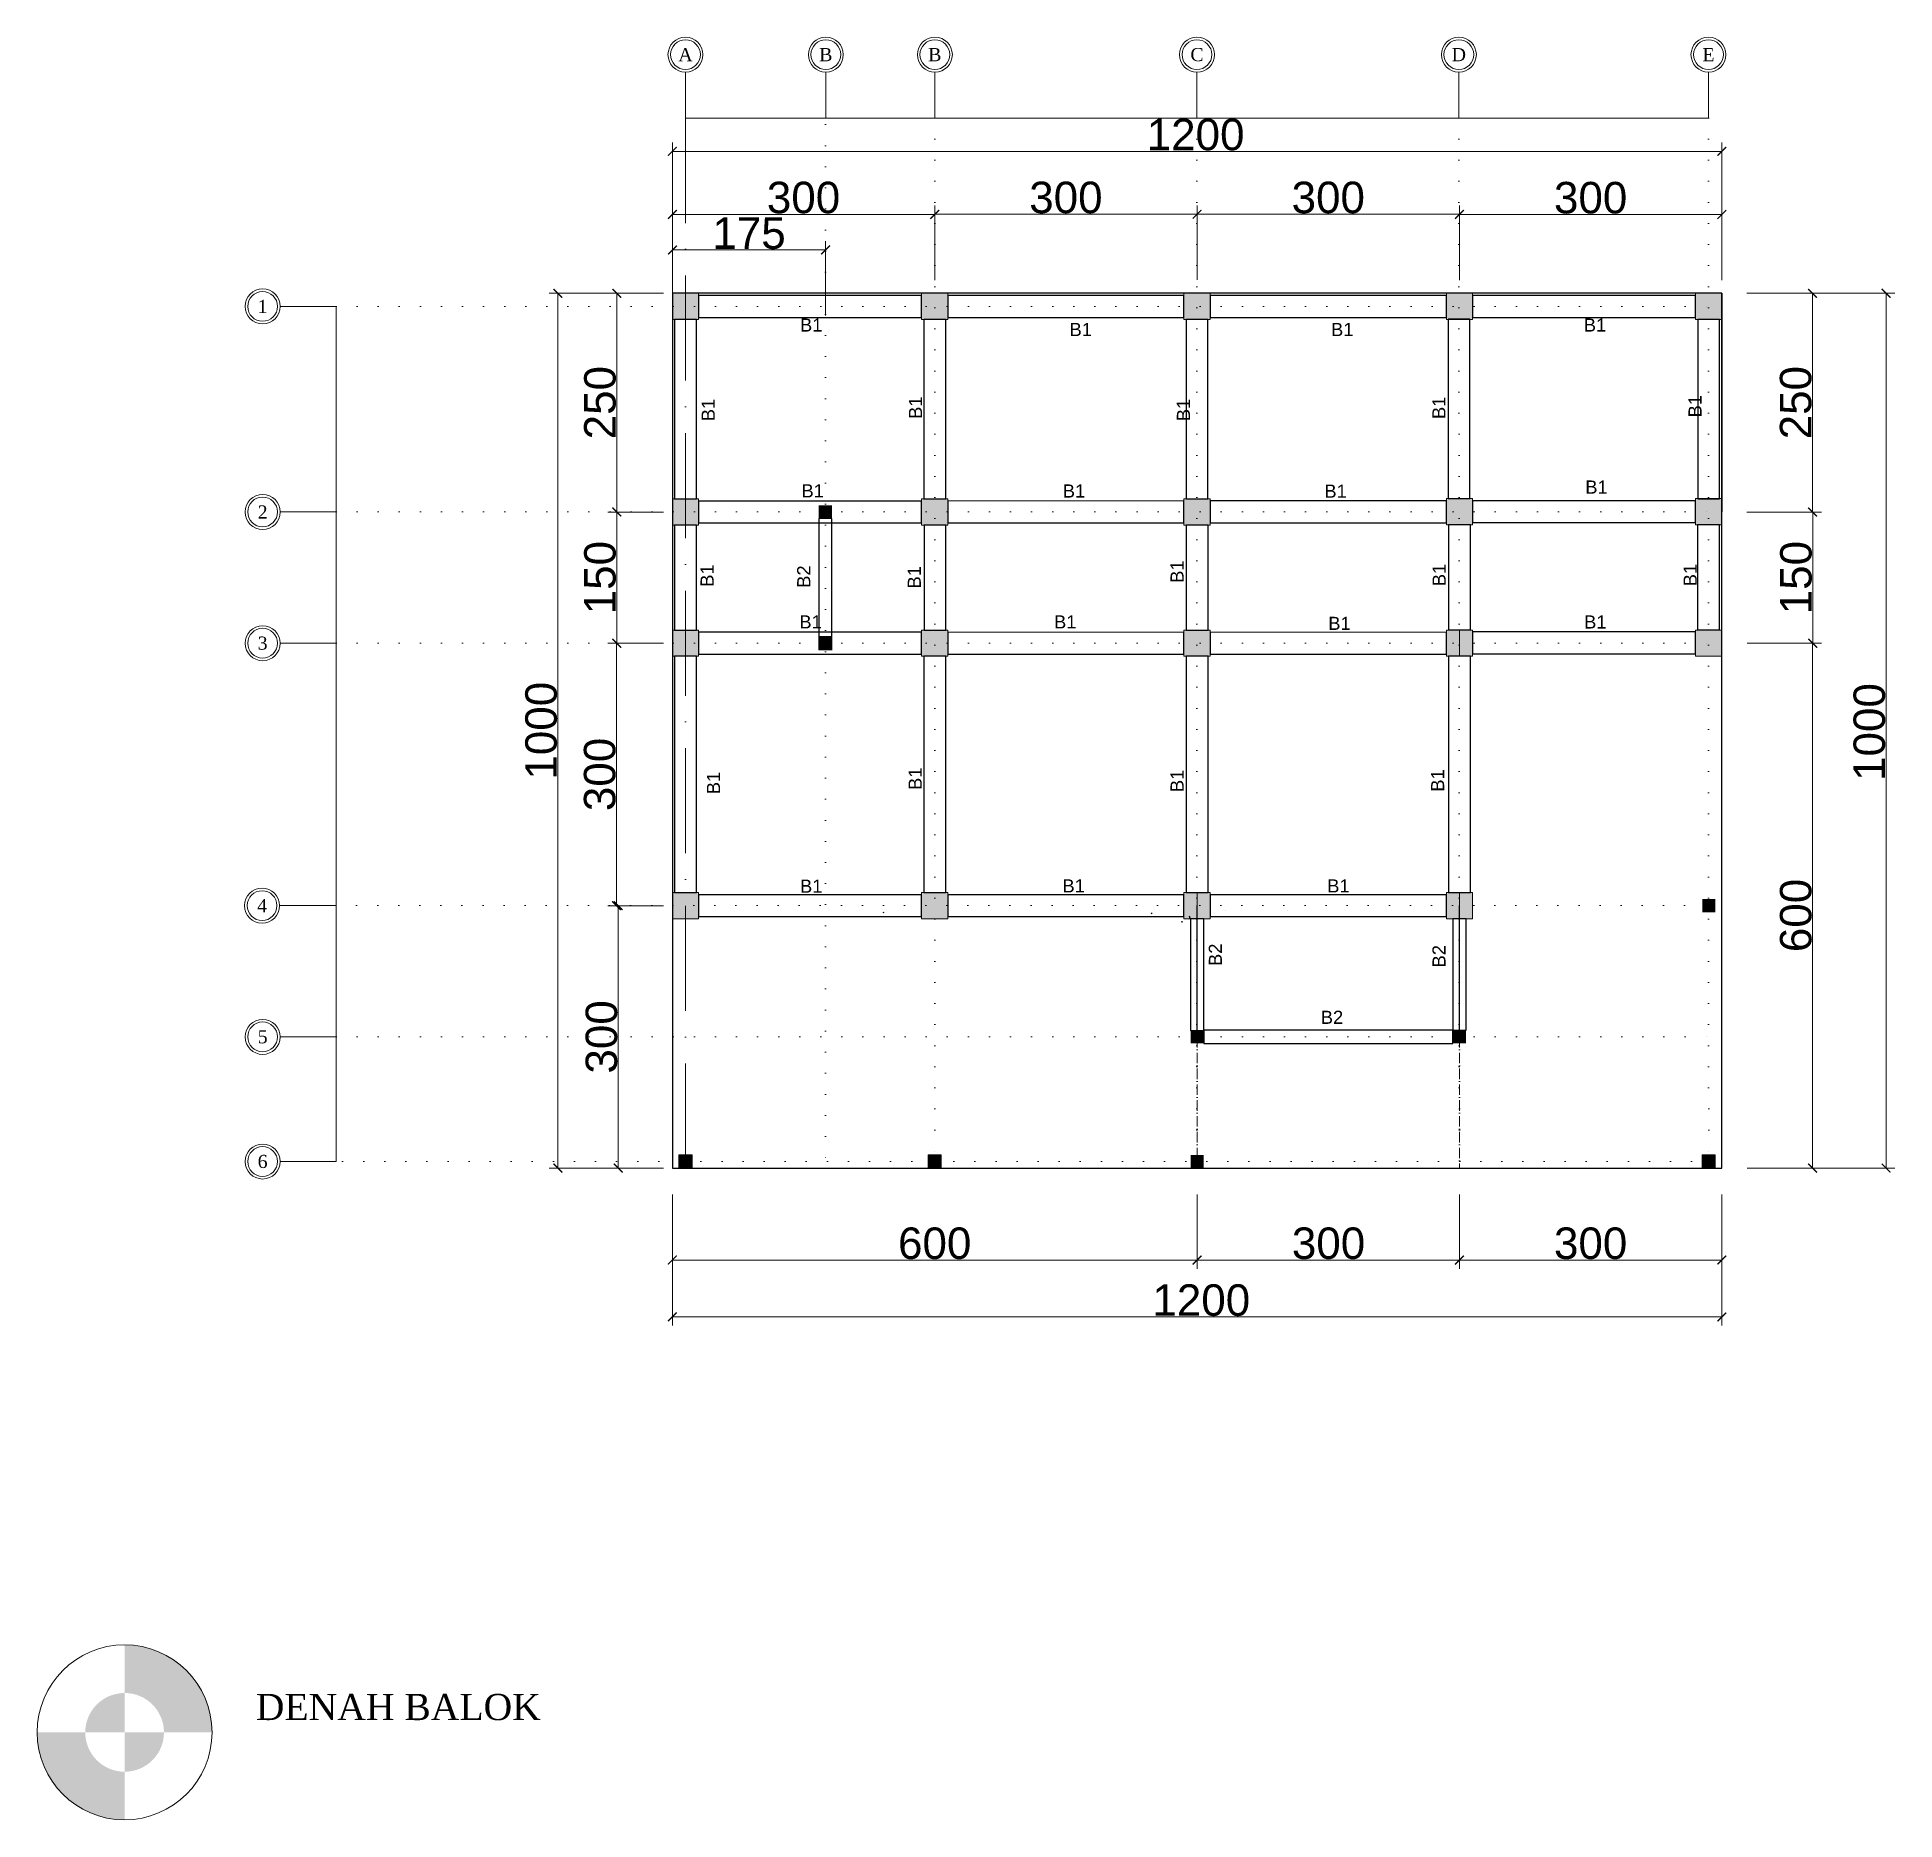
# Model space of a CAD drawing. Header units: millimetres. Extents: x -12161372 to 46643, y -9506984 to 15358.
# Drawn here: x 7827 to 9951, y 1230 to 3268 of the extents above; entities that cross this region are included whole.
import ezdxf

# ---------------------------------------------------------------- set-up
doc = ezdxf.new("R2010")
doc.units = ezdxf.units.MM
doc.linetypes.add('ACAD_ISO07W100', pattern=[3, 0, -3])
doc.linetypes.add('ACAD_ISO10W100', pattern=[18, 12, -3, 0, -3])
for name, color, linetype in [('balok', 7, 'Continuous'), ('lantai', 9, 'Continuous'), ('RING BALOK', 7, 'Continuous')]:
    doc.layers.add(name, color=color, linetype=linetype)
for name, color, linetype, lineweight in [('dimensi', 50, 'Continuous', 5), ('kolom', 150, 'Continuous', 13), ('teks', 255, 'Continuous', 5)]:
    doc.layers.add(name, color=color, linetype=linetype, lineweight=lineweight)
doc.layers.add('lahan', color=253, linetype='Continuous', plot=False)
doc.styles.get("Standard").update_dxf_attribs({"font": 'arial.ttf'})
doc.styles.add('teks2', font='times.ttf', dxfattribs={"height": 15})
doc.dimstyles.new('ISO-25', dxfattribs={"dimtxt": 4.5, "dimasz": 10, "dimexe": 10, "dimexo": 10, "dimtad": 1, "dimtxsty": 'Standard', "dimblk": 'ARCHTICK', "dimcen": 2.5, "dimclrt": 256, "dimadec": 0, "dimazin": 0, "dimtfac": 1, "dimtmove": 0, "dimatfit": 3, "dimfxl": 75, "dimfxlon": 1, "dimtfillclr": 256, "dimlwd": -1, "dimlwe": -1, "dimarcsym": 0})

msp = doc.modelspace()

# ---------------------------------------------------------------- texts
at = {"color": 0, "lineweight": 13, "insert": (8076.985, 1358.67), "char_height": 30, "width": 736.49889, "attachment_point": 4}
msp.add_mtext('{\\fTimes New Roman|b0|i0|c0|p18;DENAH BALOK}', dxfattribs=at)
at = {"layer": 'teks', "char_height": 15, "attachment_point": 5, "style": 'teks2'}
for s, insert in [('A', (8568.327, 3247.723)), ('B', (8728.812, 3247.723)), ('B', (8853.466, 3247.723)), ('C', (9153.185, 3247.723)), ('D', (9452.609, 3247.723)), ('E', (9738.042, 3247.723)), ('1', (8084.844, 2959.939)), ('2', (8084.844, 2724.939)), ('3', (8084.844, 2574.939)), ('4', (8084.219, 2274.939)), ('5', (8084.844, 2124.939)), ('6', (8084.844, 1982.439))]:
    msp.add_mtext_dynamic_manual_height_columns(s, width=35.65071, gutter_width=15, heights=[0], dxfattribs=dict(at, insert=insert))
at = {"layer": 'teks', "ltscale": 10, "char_height": 15, "attachment_point": 1}
for insert in [(8699.272, 2946.178), (9007.477, 2941.032), (9306.488, 2941.032), (9595.47, 2946.178), (8700.964, 2756.617), (8999.723, 2756.445), (9298.849, 2756.27), (9597.203, 2760.951), (8698.543, 2606.774), (8989.72, 2606.774), (9303.327, 2605.121), (9595.827, 2606.742), (8699.272, 2304.731), (8999.314, 2305.017), (9302.131, 2304.985)]:
    msp.add_mtext_dynamic_manual_height_columns('B1', width=15, gutter_width=17.23, heights=[10.879], dxfattribs=dict(at, insert=insert))
for s, insert, rotation in [('B1', (8586.821, 2828.719), 90), ('B1', (8823.812, 2831.346), 90), ('B1', (9130.139, 2828.719), 90), ('B1', (9422.321, 2831.205), 90), ('B1', (9715.139, 2833.107), 90), ('B1', (8585.494, 2639.492), 90), ('B2', (8696.01, 2638.294), 90), ('B1', (8822.441, 2637.544), 90), ('B1', (9122.88, 2643.991), 90), ('B1', (9422.526, 2640.115), 90), ('B1', (9709.639, 2640.008), 90), ('B1', (8592.804, 2402.328), 90), ('B1', (8823.49, 2407.187), 90), ('B1', (9122.888, 2404.778), 90), ('B1', (9420.844, 2405.204), 90), ('B2', (9166.692, 2205.95), 90), ('B2', (9422.406, 2204.289), 90), ('B2', (9294.712, 2154.768), 0.099364)]:
    msp.add_mtext_dynamic_manual_height_columns(s, width=15, gutter_width=17.23, heights=[10.879], dxfattribs=dict(at, insert=insert, rotation=rotation))

# ---------------------------------------------------------------- blocks, each defined once
blk = doc.blocks.new('_ArchTick')
at = {"color": 0, "linetype": 'ByBlock', "const_width": 0.15}
blk.add_lwpolyline([(-0.5, -0.5), (0.5, 0.5)], dxfattribs=at)
blk = doc.blocks.new('*D353')
at = {"layer": 'Defpoints', "color": 0, "ltscale": 10, "transparency": 16777216}
for p in [(9753.3, 2974.9), (9753.3, 1974.9), (9941.1, 1974.9)]:
    blk.add_point(p, dxfattribs=at)
at = {"layer": 'dimensi', "color": 0, "ltscale": 10, "transparency": 16777216}
for p, q in [((9866.1, 2974.9), (9951.1, 2974.9)), ((9941.1, 2974.9), (9941.1, 1974.9)), ((9866.1, 1974.9), (9951.1, 1974.9))]:
    blk.add_line(p, q, dxfattribs=at)
at = {"layer": 'dimensi', "color": 0, "ltscale": 10, "transparency": 16777216, "xscale": 10, "yscale": 10, "zscale": 10}
for p, rotation in [((9941.1, 2974.9), 90), ((9941.1, 1974.9), 270)]:
    blk.add_blockref('_ArchTick', p, dxfattribs=dict(at, rotation=rotation))
at = {"layer": 'dimensi', "ltscale": 10, "transparency": 16777216, "insert": (9922.1, 2473.4), "char_height": 4.5, "attachment_point": 5, "rotation": 90}
blk.add_mtext('{\\H8x;1000}', dxfattribs=at)
blk = doc.blocks.new('*D354')
at = {"layer": 'Defpoints', "color": 0, "ltscale": 10, "transparency": 16777216}
for p in [(9753.3, 2574.9), (9745.8, 1974.9), (9857.1, 1974.9)]:
    blk.add_point(p, dxfattribs=at)
at = {"layer": 'dimensi', "color": 0, "ltscale": 10, "transparency": 16777216}
for p, q in [((9782.1, 2574.9), (9867.1, 2574.9)), ((9857.1, 2574.9), (9857.1, 1974.9)), ((9782.1, 1974.9), (9867.1, 1974.9))]:
    blk.add_line(p, q, dxfattribs=at)
at = {"layer": 'dimensi', "color": 0, "ltscale": 10, "transparency": 16777216, "xscale": 10, "yscale": 10, "zscale": 10}
for p, rotation in [((9857.1, 2574.9), 90), ((9857.1, 1974.9), 270)]:
    blk.add_blockref('_ArchTick', p, dxfattribs=dict(at, rotation=rotation))
at = {"layer": 'dimensi', "ltscale": 10, "transparency": 16777216, "insert": (9838, 2263.7), "char_height": 4.5, "attachment_point": 5, "rotation": 90}
blk.add_mtext('{\\H8x;600}', dxfattribs=at)
blk = doc.blocks.new('*D355')
at = {"layer": 'Defpoints', "color": 0, "ltscale": 10, "transparency": 16777216}
for p in [(8853.3, 3065.1), (8553.3, 2974.9), (8853.3, 2974.9)]:
    blk.add_point(p, dxfattribs=at)
at = {"layer": 'dimensi', "color": 0, "ltscale": 10, "transparency": 16777216}
for p, q in [((8553.3, 2990.1), (8553.3, 3075.1)), ((8553.3, 3065.1), (8853.3, 3065.1)), ((8853.3, 2990.1), (8853.3, 3075.1))]:
    blk.add_line(p, q, dxfattribs=at)
at = {"layer": 'dimensi', "color": 0, "ltscale": 10, "transparency": 16777216, "xscale": 10, "yscale": 10, "zscale": 10, "rotation": 180}
blk.add_blockref('_ArchTick', (8553.3, 3065.1), dxfattribs=at)
at = {"layer": 'dimensi', "color": 0, "ltscale": 10, "transparency": 16777216, "xscale": 10, "yscale": 10, "zscale": 10}
blk.add_blockref('_ArchTick', (8853.3, 3065.1), dxfattribs=at)
at = {"layer": 'dimensi', "ltscale": 10, "transparency": 16777216, "insert": (8703.3, 3084.2), "char_height": 4.5, "attachment_point": 5}
blk.add_mtext('{\\H8x;300}', dxfattribs=at)
blk = doc.blocks.new('*D356')
at = {"layer": 'Defpoints', "color": 0, "ltscale": 10, "transparency": 16777216}
for p in [(9153.3, 3065.3), (8853.3, 2974.9), (9153.3, 2974.9)]:
    blk.add_point(p, dxfattribs=at)
at = {"layer": 'dimensi', "color": 0, "ltscale": 10, "transparency": 16777216}
for p, q in [((8853.3, 2990.3), (8853.3, 3075.3)), ((8853.3, 3065.3), (9153.3, 3065.3)), ((9153.3, 2990.3), (9153.3, 3075.3))]:
    blk.add_line(p, q, dxfattribs=at)
at = {"layer": 'dimensi', "color": 0, "ltscale": 10, "transparency": 16777216, "xscale": 10, "yscale": 10, "zscale": 10, "rotation": 180}
blk.add_blockref('_ArchTick', (8853.3, 3065.3), dxfattribs=at)
at = {"layer": 'dimensi', "color": 0, "ltscale": 10, "transparency": 16777216, "xscale": 10, "yscale": 10, "zscale": 10}
blk.add_blockref('_ArchTick', (9153.3, 3065.3), dxfattribs=at)
at = {"layer": 'dimensi', "ltscale": 10, "transparency": 16777216, "insert": (9003.3, 3084.3), "char_height": 4.5, "attachment_point": 5}
blk.add_mtext('{\\H8x;300}', dxfattribs=at)
blk = doc.blocks.new('*D357')
at = {"layer": 'Defpoints', "color": 0, "ltscale": 10, "transparency": 16777216}
for p in [(9453.3, 3065.3), (9153.3, 2974.9), (9453.3, 2974.9)]:
    blk.add_point(p, dxfattribs=at)
at = {"layer": 'dimensi', "color": 0, "ltscale": 10, "transparency": 16777216}
for p, q in [((9153.3, 2990.3), (9153.3, 3075.3)), ((9153.3, 3065.3), (9453.3, 3065.3)), ((9453.3, 2990.3), (9453.3, 3075.3))]:
    blk.add_line(p, q, dxfattribs=at)
at = {"layer": 'dimensi', "color": 0, "ltscale": 10, "transparency": 16777216, "xscale": 10, "yscale": 10, "zscale": 10, "rotation": 180}
blk.add_blockref('_ArchTick', (9153.3, 3065.3), dxfattribs=at)
at = {"layer": 'dimensi', "color": 0, "ltscale": 10, "transparency": 16777216, "xscale": 10, "yscale": 10, "zscale": 10}
blk.add_blockref('_ArchTick', (9453.3, 3065.3), dxfattribs=at)
at = {"layer": 'dimensi', "ltscale": 10, "transparency": 16777216, "insert": (9303.3, 3084.3), "char_height": 4.5, "attachment_point": 5}
blk.add_mtext('{\\H8x;300}', dxfattribs=at)
blk = doc.blocks.new('*D358')
at = {"layer": 'Defpoints', "color": 0, "ltscale": 10, "transparency": 16777216}
for p in [(9753.3, 3065), (9453.3, 2975.6), (9753.3, 2974.9)]:
    blk.add_point(p, dxfattribs=at)
at = {"layer": 'dimensi', "color": 0, "ltscale": 10, "transparency": 16777216}
for p, q in [((9453.3, 2990), (9453.3, 3075)), ((9453.3, 3065), (9753.3, 3065)), ((9753.3, 2990), (9753.3, 3075))]:
    blk.add_line(p, q, dxfattribs=at)
at = {"layer": 'dimensi', "color": 0, "ltscale": 10, "transparency": 16777216, "xscale": 10, "yscale": 10, "zscale": 10, "rotation": 180}
blk.add_blockref('_ArchTick', (9453.3, 3065), dxfattribs=at)
at = {"layer": 'dimensi', "color": 0, "ltscale": 10, "transparency": 16777216, "xscale": 10, "yscale": 10, "zscale": 10}
blk.add_blockref('_ArchTick', (9753.3, 3065), dxfattribs=at)
at = {"layer": 'dimensi', "ltscale": 10, "transparency": 16777216, "insert": (9603.3, 3084), "char_height": 4.5, "attachment_point": 5}
blk.add_mtext('{\\H8x;300}', dxfattribs=at)
blk = doc.blocks.new('*D359')
at = {"layer": 'Defpoints', "color": 0, "ltscale": 10, "transparency": 16777216}
for p in [(9753.3, 3137.2), (8553.3, 2974.9), (9753.3, 2974.9)]:
    blk.add_point(p, dxfattribs=at)
at = {"layer": 'dimensi', "color": 0, "ltscale": 10, "transparency": 16777216}
for p, q in [((8553.3, 3062.2), (8553.3, 3147.2)), ((9753.3, 3062.2), (9753.3, 3147.2)), ((8553.3, 3137.2), (9753.3, 3137.2))]:
    blk.add_line(p, q, dxfattribs=at)
at = {"layer": 'dimensi', "color": 0, "ltscale": 10, "transparency": 16777216, "xscale": 10, "yscale": 10, "zscale": 10, "rotation": 180}
blk.add_blockref('_ArchTick', (8553.3, 3137.2), dxfattribs=at)
at = {"layer": 'dimensi', "color": 0, "ltscale": 10, "transparency": 16777216, "xscale": 10, "yscale": 10, "zscale": 10}
blk.add_blockref('_ArchTick', (9753.3, 3137.2), dxfattribs=at)
at = {"layer": 'dimensi', "ltscale": 10, "transparency": 16777216, "insert": (9151.6, 3156.2), "char_height": 4.5, "attachment_point": 5}
blk.add_mtext('{\\H8x;1200}', dxfattribs=at)
blk = doc.blocks.new('*D334')
at = {"layer": 'Defpoints', "color": 0, "ltscale": 10, "transparency": 16777216}
for p in [(8553.3, 2974.9), (8489.8, 2724.9), (8553.3, 2724.9)]:
    blk.add_point(p, dxfattribs=at)
at = {"layer": 'dimensi', "color": 0, "ltscale": 10, "transparency": 16777216}
for p, q in [((8543.3, 2974.9), (8479.8, 2974.9)), ((8489.8, 2974.9), (8489.8, 2724.9)), ((8543.3, 2724.9), (8479.8, 2724.9))]:
    blk.add_line(p, q, dxfattribs=at)
at = {"layer": 'dimensi', "color": 0, "ltscale": 10, "transparency": 16777216, "xscale": 10, "yscale": 10, "zscale": 10}
for p, rotation in [((8489.8, 2974.9), 90), ((8489.8, 2724.9), 270)]:
    blk.add_blockref('_ArchTick', p, dxfattribs=dict(at, rotation=rotation))
at = {"layer": 'dimensi', "ltscale": 10, "transparency": 16777216, "insert": (8470.7, 2849.9), "char_height": 4.5, "attachment_point": 5, "rotation": 90}
blk.add_mtext('{\\H8x;250}', dxfattribs=at)
blk = doc.blocks.new('*D360')
at = {"layer": 'Defpoints', "color": 0, "ltscale": 10, "transparency": 16777216}
for p in [(8553.3, 1974.9), (9753.3, 1974.9), (9753.3, 1804.8)]:
    blk.add_point(p, dxfattribs=at)
at = {"layer": 'dimensi', "color": 0, "ltscale": 10, "transparency": 16777216}
for p, q in [((8553.3, 1879.8), (8553.3, 1794.8)), ((9753.3, 1879.8), (9753.3, 1794.8)), ((8553.3, 1804.8), (9753.3, 1804.8))]:
    blk.add_line(p, q, dxfattribs=at)
at = {"layer": 'dimensi', "color": 0, "ltscale": 10, "transparency": 16777216, "xscale": 10, "yscale": 10, "zscale": 10, "rotation": 180}
blk.add_blockref('_ArchTick', (8553.3, 1804.8), dxfattribs=at)
at = {"layer": 'dimensi', "color": 0, "ltscale": 10, "transparency": 16777216, "xscale": 10, "yscale": 10, "zscale": 10}
blk.add_blockref('_ArchTick', (9753.3, 1804.8), dxfattribs=at)
at = {"layer": 'dimensi', "ltscale": 10, "transparency": 16777216, "insert": (9158.1, 1823.8), "char_height": 4.5, "attachment_point": 5}
blk.add_mtext('{\\H8x;1200}', dxfattribs=at)
blk = doc.blocks.new('*D361')
at = {"layer": 'Defpoints', "color": 0, "ltscale": 10, "transparency": 16777216}
for p in [(8553.3, 1974.9), (9153.3, 1974.3), (8553.3, 1869.8)]:
    blk.add_point(p, dxfattribs=at)
at = {"layer": 'dimensi', "color": 0, "ltscale": 10, "transparency": 16777216}
for p, q in [((8553.3, 1944.8), (8553.3, 1859.8)), ((9153.3, 1944.8), (9153.3, 1859.8)), ((9153.3, 1869.8), (8553.3, 1869.8))]:
    blk.add_line(p, q, dxfattribs=at)
at = {"layer": 'dimensi', "color": 0, "ltscale": 10, "transparency": 16777216, "xscale": 10, "yscale": 10, "zscale": 10, "rotation": 180}
blk.add_blockref('_ArchTick', (8553.3, 1869.8), dxfattribs=at)
at = {"layer": 'dimensi', "color": 0, "ltscale": 10, "transparency": 16777216, "xscale": 10, "yscale": 10, "zscale": 10}
blk.add_blockref('_ArchTick', (9153.3, 1869.8), dxfattribs=at)
at = {"layer": 'dimensi', "ltscale": 10, "transparency": 16777216, "insert": (8853.3, 1888.8), "char_height": 4.5, "attachment_point": 5}
blk.add_mtext('{\\H8x;600}', dxfattribs=at)
blk = doc.blocks.new('*D362')
at = {"layer": 'Defpoints', "color": 0, "ltscale": 10, "transparency": 16777216}
for p in [(8553.3, 2724.9), (8489.7, 2574.9), (8553.3, 2574.9)]:
    blk.add_point(p, dxfattribs=at)
at = {"layer": 'dimensi', "color": 0, "ltscale": 10, "transparency": 16777216}
for p, q in [((8543.3, 2724.9), (8479.7, 2724.9)), ((8489.7, 2724.9), (8489.7, 2574.9)), ((8543.3, 2574.9), (8479.7, 2574.9))]:
    blk.add_line(p, q, dxfattribs=at)
at = {"layer": 'dimensi', "color": 0, "ltscale": 10, "transparency": 16777216, "xscale": 10, "yscale": 10, "zscale": 10}
for p, rotation in [((8489.7, 2724.9), 90), ((8489.7, 2574.9), 270)]:
    blk.add_blockref('_ArchTick', p, dxfattribs=dict(at, rotation=rotation))
at = {"layer": 'dimensi', "ltscale": 10, "transparency": 16777216, "insert": (8470.7, 2649.9), "char_height": 4.5, "attachment_point": 5, "rotation": 90}
blk.add_mtext('{\\H8x;150}', dxfattribs=at)
blk = doc.blocks.new('*D363')
at = {"layer": 'Defpoints', "color": 0, "ltscale": 10, "transparency": 16777216}
for p in [(8553.3, 2574.9), (8489.5, 2274.9), (8553.3, 2274.9)]:
    blk.add_point(p, dxfattribs=at)
at = {"layer": 'dimensi', "color": 0, "ltscale": 10, "transparency": 16777216}
for p, q in [((8543.3, 2574.9), (8479.5, 2574.9)), ((8489.5, 2574.9), (8489.5, 2274.9)), ((8543.3, 2274.9), (8479.5, 2274.9))]:
    blk.add_line(p, q, dxfattribs=at)
at = {"layer": 'dimensi', "color": 0, "ltscale": 10, "transparency": 16777216, "xscale": 10, "yscale": 10, "zscale": 10}
for p, rotation in [((8489.5, 2574.9), 90), ((8489.5, 2274.9), 270)]:
    blk.add_blockref('_ArchTick', p, dxfattribs=dict(at, rotation=rotation))
at = {"layer": 'dimensi', "ltscale": 10, "transparency": 16777216, "insert": (8470.4, 2424.9), "char_height": 4.5, "attachment_point": 5, "rotation": 90}
blk.add_mtext('{\\H8x;300}', dxfattribs=at)
blk = doc.blocks.new('*D364')
at = {"layer": 'Defpoints', "color": 0, "ltscale": 10, "transparency": 16777216}
for p in [(8553.3, 2274.9), (8491.4, 1974.9), (8553.3, 1974.9)]:
    blk.add_point(p, dxfattribs=at)
at = {"layer": 'dimensi', "color": 0, "ltscale": 10, "transparency": 16777216}
for p, q in [((8543.3, 2274.9), (8481.4, 2274.9)), ((8491.4, 2274.9), (8491.4, 1974.9)), ((8543.3, 1974.9), (8481.4, 1974.9))]:
    blk.add_line(p, q, dxfattribs=at)
at = {"layer": 'dimensi', "color": 0, "ltscale": 10, "transparency": 16777216, "xscale": 10, "yscale": 10, "zscale": 10}
for p, rotation in [((8491.4, 2274.9), 90), ((8491.4, 1974.9), 270)]:
    blk.add_blockref('_ArchTick', p, dxfattribs=dict(at, rotation=rotation))
at = {"layer": 'dimensi', "ltscale": 10, "transparency": 16777216, "insert": (8472.4, 2124.9), "char_height": 4.5, "attachment_point": 5, "rotation": 90}
blk.add_mtext('{\\H8x;300}', dxfattribs=at)
blk = doc.blocks.new('*D365')
at = {"layer": 'Defpoints', "color": 0, "ltscale": 10, "transparency": 16777216}
for p in [(9753.3, 2974.9), (9753.3, 2724.9), (9856.9, 2724.9)]:
    blk.add_point(p, dxfattribs=at)
at = {"layer": 'dimensi', "color": 0, "ltscale": 10, "transparency": 16777216}
for p, q in [((9781.9, 2974.9), (9866.9, 2974.9)), ((9856.9, 2974.9), (9856.9, 2724.9)), ((9781.9, 2724.9), (9866.9, 2724.9))]:
    blk.add_line(p, q, dxfattribs=at)
at = {"layer": 'dimensi', "color": 0, "ltscale": 10, "transparency": 16777216, "xscale": 10, "yscale": 10, "zscale": 10}
for p, rotation in [((9856.9, 2974.9), 90), ((9856.9, 2724.9), 270)]:
    blk.add_blockref('_ArchTick', p, dxfattribs=dict(at, rotation=rotation))
at = {"layer": 'dimensi', "ltscale": 10, "transparency": 16777216, "insert": (9837.9, 2849.9), "char_height": 4.5, "attachment_point": 5, "rotation": 90}
blk.add_mtext('{\\H8x;250}', dxfattribs=at)
blk = doc.blocks.new('*D366')
at = {"layer": 'Defpoints', "color": 0, "ltscale": 10, "transparency": 16777216}
for p in [(9753.3, 2724.9), (9753.3, 2574.9), (9857.2, 2574.9)]:
    blk.add_point(p, dxfattribs=at)
at = {"layer": 'dimensi', "color": 0, "ltscale": 10, "transparency": 16777216}
for p, q in [((9782.2, 2724.9), (9867.2, 2724.9)), ((9857.2, 2724.9), (9857.2, 2574.9)), ((9782.2, 2574.9), (9867.2, 2574.9))]:
    blk.add_line(p, q, dxfattribs=at)
at = {"layer": 'dimensi', "color": 0, "ltscale": 10, "transparency": 16777216, "xscale": 10, "yscale": 10, "zscale": 10}
for p, rotation in [((9857.2, 2724.9), 90), ((9857.2, 2574.9), 270)]:
    blk.add_blockref('_ArchTick', p, dxfattribs=dict(at, rotation=rotation))
at = {"layer": 'dimensi', "ltscale": 10, "transparency": 16777216, "insert": (9838.2, 2649.9), "char_height": 4.5, "attachment_point": 5, "rotation": 90}
blk.add_mtext('{\\H8x;150}', dxfattribs=at)
blk = doc.blocks.new('*D367')
at = {"layer": 'Defpoints', "color": 0, "ltscale": 10, "transparency": 16777216}
for p in [(8553.3, 2974.9), (8422.4, 1974.9), (8560.8, 1974.9)]:
    blk.add_point(p, dxfattribs=at)
at = {"layer": 'dimensi', "color": 0, "ltscale": 10, "transparency": 16777216}
for p, q in [((8497.4, 2974.9), (8412.4, 2974.9)), ((8422.4, 2974.9), (8422.4, 1974.9)), ((8497.4, 1974.9), (8412.4, 1974.9))]:
    blk.add_line(p, q, dxfattribs=at)
at = {"layer": 'dimensi', "color": 0, "ltscale": 10, "transparency": 16777216, "xscale": 10, "yscale": 10, "zscale": 10}
for p, rotation in [((8422.4, 2974.9), 90), ((8422.4, 1974.9), 270)]:
    blk.add_blockref('_ArchTick', p, dxfattribs=dict(at, rotation=rotation))
at = {"layer": 'dimensi', "ltscale": 10, "transparency": 16777216, "insert": (8403.4, 2474.9), "char_height": 4.5, "attachment_point": 5, "rotation": 90}
blk.add_mtext('{\\H8x;1000}', dxfattribs=at)
blk = doc.blocks.new('*D335')
at = {"layer": 'Defpoints', "color": 0, "ltscale": 10, "transparency": 16777216}
for p in [(9453.3, 1974.3), (9753.3, 1974.3), (9453.3, 1869.8)]:
    blk.add_point(p, dxfattribs=at)
at = {"layer": 'dimensi', "color": 0, "ltscale": 10, "transparency": 16777216}
for p, q in [((9453.3, 1944.8), (9453.3, 1859.8)), ((9753.3, 1944.8), (9753.3, 1859.8)), ((9753.3, 1869.8), (9453.3, 1869.8))]:
    blk.add_line(p, q, dxfattribs=at)
at = {"layer": 'dimensi', "color": 0, "ltscale": 10, "transparency": 16777216, "xscale": 10, "yscale": 10, "zscale": 10, "rotation": 180}
blk.add_blockref('_ArchTick', (9453.3, 1869.8), dxfattribs=at)
at = {"layer": 'dimensi', "color": 0, "ltscale": 10, "transparency": 16777216, "xscale": 10, "yscale": 10, "zscale": 10}
blk.add_blockref('_ArchTick', (9753.3, 1869.8), dxfattribs=at)
at = {"layer": 'dimensi', "ltscale": 10, "transparency": 16777216, "insert": (9603.3, 1888.8), "char_height": 4.5, "attachment_point": 5}
blk.add_mtext('{\\H8x;300}', dxfattribs=at)
blk = doc.blocks.new('*D336')
at = {"layer": 'Defpoints', "color": 0, "ltscale": 10, "transparency": 16777216}
for p in [(9153.3, 1974.3), (9453.3, 1974.3), (9153.3, 1869.8)]:
    blk.add_point(p, dxfattribs=at)
at = {"layer": 'dimensi', "color": 0, "ltscale": 10, "transparency": 16777216}
for p, q in [((9153.3, 1944.8), (9153.3, 1859.8)), ((9453.3, 1944.8), (9453.3, 1859.8)), ((9453.3, 1869.8), (9153.3, 1869.8))]:
    blk.add_line(p, q, dxfattribs=at)
at = {"layer": 'dimensi', "color": 0, "ltscale": 10, "transparency": 16777216, "xscale": 10, "yscale": 10, "zscale": 10, "rotation": 180}
blk.add_blockref('_ArchTick', (9153.3, 1869.8), dxfattribs=at)
at = {"layer": 'dimensi', "color": 0, "ltscale": 10, "transparency": 16777216, "xscale": 10, "yscale": 10, "zscale": 10}
blk.add_blockref('_ArchTick', (9453.3, 1869.8), dxfattribs=at)
at = {"layer": 'dimensi', "ltscale": 10, "transparency": 16777216, "insert": (9303.6, 1888.8), "char_height": 4.5, "attachment_point": 5}
blk.add_mtext('{\\H8x;300}', dxfattribs=at)
blk = doc.blocks.new('*D337')
at = {"layer": 'Defpoints', "color": 0, "ltscale": 10, "transparency": 16777216}
for p in [(8728.5, 3024.5), (8728.5, 2724.4), (8553.5, 2553.4)]:
    blk.add_point(p, dxfattribs=at)
at = {"layer": 'dimensi', "color": 0, "ltscale": 10, "transparency": 16777216}
for p, q in [((8553.5, 2949.5), (8553.5, 3034.5)), ((8553.5, 3024.5), (8728.5, 3024.5)), ((8728.5, 2949.5), (8728.5, 3034.5))]:
    blk.add_line(p, q, dxfattribs=at)
at = {"layer": 'dimensi', "color": 0, "ltscale": 10, "transparency": 16777216, "xscale": 10, "yscale": 10, "zscale": 10, "rotation": 180}
blk.add_blockref('_ArchTick', (8553.5, 3024.5), dxfattribs=at)
at = {"layer": 'dimensi', "color": 0, "ltscale": 10, "transparency": 16777216, "xscale": 10, "yscale": 10, "zscale": 10}
blk.add_blockref('_ArchTick', (8728.5, 3024.5), dxfattribs=at)
at = {"layer": 'dimensi', "ltscale": 10, "transparency": 16777216, "insert": (8641, 3043.5), "char_height": 4.5, "attachment_point": 5}
blk.add_mtext('{\\H8x;175}', dxfattribs=at)

# ---------------------------------------------------------------- dimensions: what is measured, and where the dimension line sits
at = {"layer": 'dimensi', "ltscale": 10}
for base, p1, p2, picture, middle in [((9753.327, 3137.201), (8553.327, 2974.939), (9753.327, 2974.939), '*D359', (9151.571, 3137.201)), ((9753.327, 1804.791), (8553.327, 1974.939), (9753.327, 1974.939), '*D360', (9158.072, 1804.791)), ((9153.327, 1869.807), (9453.327, 1974.314), (9153.327, 1974.314), '*D336', (9303.634, 1869.807))]:
    dim = msp.add_linear_dim(base=base, p1=p1, p2=p2, text='{\\H8x;<>}', dimstyle='ISO-25', dxfattribs=at)
    dim.commit()
    dim.dimension.update_dxf_attribs({"geometry": picture, "text_midpoint": middle, "dimtype": 160})
for base, p1, p2, picture, middle in [((8853.327, 3065.148), (8553.327, 2974.939), (8853.327, 2974.939), '*D355', (8703.327, 3084.166)), ((9153.327, 3065.324), (8853.327, 2974.939), (9153.327, 2974.939), '*D356', (9003.327, 3084.342)), ((9453.327, 3065.261), (9153.327, 2974.939), (9453.327, 2974.939), '*D357', (9303.327, 3084.279)), ((9753.327, 3065.014), (9453.327, 2975.564), (9753.327, 2974.939), '*D358', (9603.327, 3084.032)), ((8728.499, 3024.49), (8553.499, 2553.449), (8728.499, 2724.39), '*D337', (8640.999, 3043.496)), ((8553.327, 1869.807), (9153.327, 1974.314), (8553.327, 1974.939), '*D361', (8853.327, 1888.813)), ((9453.327, 1869.807), (9753.327, 1974.314), (9453.327, 1974.314), '*D335', (9603.327, 1888.825))]:
    dim = msp.add_linear_dim(base=base, p1=p1, p2=p2, text='{\\H8x;<>}', dimstyle='ISO-25', dxfattribs=at)
    dim.commit()
    dim.dimension.update_dxf_attribs({"geometry": picture, "text_midpoint": middle})
for base, p1, p2, picture, middle in [((8422.418, 1974.939), (8553.327, 2974.939), (8560.827, 1974.939), '*D367', (8422.418, 2474.939)), ((9941.133, 1974.939), (9753.327, 2974.939), (9753.327, 1974.939), '*D353', (9941.133, 2473.363)), ((9857.193, 2574.939), (9753.327, 2724.939), (9753.327, 2574.939), '*D366', (9857.193, 2649.939)), ((9857.05, 1974.939), (9753.327, 2574.939), (9745.827, 1974.939), '*D354', (9857.05, 2263.718))]:
    dim = msp.add_linear_dim(base=base, p1=p1, p2=p2, angle=90, text='{\\H8x;<>}', dimstyle='ISO-25', dxfattribs=at)
    dim.commit()
    dim.dimension.update_dxf_attribs({"geometry": picture, "text_midpoint": middle, "dimtype": 160})
for base, p1, p2, picture, middle in [((8489.753, 2724.939), (8553.327, 2974.939), (8553.327, 2724.939), '*D334', (8470.748, 2849.939)), ((9856.94, 2724.939), (9753.327, 2974.939), (9753.327, 2724.939), '*D365', (9837.934, 2849.939)), ((8489.682, 2574.939), (8553.327, 2724.939), (8553.327, 2574.939), '*D362', (8470.676, 2649.939)), ((8489.465, 2274.939), (8553.327, 2574.939), (8553.327, 2274.939), '*D363', (8470.447, 2424.939)), ((8491.378, 1974.939), (8553.327, 2274.939), (8553.327, 1974.939), '*D364', (8472.36, 2124.939))]:
    dim = msp.add_linear_dim(base=base, p1=p1, p2=p2, angle=90, text='{\\H8x;<>}', dimstyle='ISO-25', dxfattribs=at)
    dim.commit()
    dim.dimension.update_dxf_attribs({"geometry": picture, "text_midpoint": middle})

# ---------------------------------------------------------------- hatches: boundary and pattern name
at = {"lineweight": 13}
h = msp.add_hatch(color=7, dxfattribs=at)
h.paths.add_polyline_path([(7927.013, 1329.894), (7927.013, 1374.894, 0.41421356), (7882.013, 1329.894)])
h.paths.add_polyline_path([(7972.013, 1329.894), (7927.013, 1329.894), (7927.013, 1284.894, 0.41421356)])
h.paths.add_polyline_path([(7972.013, 1329.894), (8027.013, 1329.894, 0.41421356), (7927.013, 1429.894), (7927.013, 1374.894, -0.41421356)])
h.paths.add_polyline_path([(7882.013, 1329.894), (7827.013, 1329.894, 0.41421356), (7927.013, 1229.894), (7927.013, 1284.894, -0.41421356)])
at = {"layer": 'kolom'}
h = msp.add_hatch(color=256, dxfattribs=at)
h.dxf.hatch_style = 1
h.paths.add_polyline_path([(8583.327, 2944.939), (8583.327, 2974.939), (8553.327, 2974.939), (8553.327, 2944.939)])
h = msp.add_hatch(color=256, dxfattribs=at)
h.dxf.hatch_style = 1
h.paths.add_polyline_path([(8868.327, 2944.939), (8868.327, 2974.939), (8838.327, 2974.939), (8838.327, 2944.939)])
h = msp.add_hatch(color=256, dxfattribs=at)
h.dxf.hatch_style = 1
h.paths.add_polyline_path([(9168.327, 2944.939), (9168.327, 2974.939), (9138.327, 2974.939), (9138.327, 2944.939)])
h = msp.add_hatch(color=256, dxfattribs=at)
h.dxf.hatch_style = 1
h.paths.add_polyline_path([(9468.327, 2944.939), (9468.327, 2974.939), (9438.327, 2974.939), (9438.327, 2944.939)])
h = msp.add_hatch(color=256, dxfattribs=at)
h.dxf.hatch_style = 1
h.paths.add_polyline_path([(9753.327, 2944.939), (9753.327, 2974.939), (9723.327, 2974.939), (9723.327, 2944.939)])
h = msp.add_hatch(color=256, dxfattribs=at)
h.dxf.hatch_style = 1
h.paths.add_polyline_path([(9468.327, 2710.331), (9468.327, 2740.331), (9438.327, 2740.331), (9438.327, 2710.331)])
h = msp.add_hatch(color=256, dxfattribs=at)
h.dxf.hatch_style = 1
h.paths.add_polyline_path([(9753.327, 2710.331), (9753.327, 2740.331), (9723.327, 2740.331), (9723.327, 2710.331)])
h = msp.add_hatch(color=256, dxfattribs=at)
h.dxf.hatch_style = 1
h.paths.add_polyline_path([(8583.327, 2709.939), (8583.327, 2739.939), (8553.327, 2739.939), (8553.327, 2709.939)])
h = msp.add_hatch(color=256, dxfattribs=at)
h.dxf.hatch_style = 1
h.paths.add_polyline_path([(8735.785, 2732.437), (8720.785, 2732.437), (8720.785, 2717.437), (8735.785, 2717.437)])
h = msp.add_hatch(color=256, dxfattribs=at)
h.dxf.hatch_style = 1
h.paths.add_polyline_path([(8868.327, 2710.014), (8868.327, 2740.014), (8838.327, 2740.014), (8838.327, 2710.014)])
h = msp.add_hatch(color=256, dxfattribs=at)
h.dxf.hatch_style = 1
h.paths.add_polyline_path([(9168.327, 2710.006), (9168.327, 2740.006), (9138.327, 2740.006), (9138.327, 2710.006)])
h = msp.add_hatch(color=256, dxfattribs=at)
h.dxf.hatch_style = 1
h.paths.add_polyline_path([(8583.327, 2559.939), (8583.327, 2589.939), (8553.327, 2589.939), (8553.327, 2559.939)])
h = msp.add_hatch(color=256, dxfattribs=at)
h.dxf.hatch_style = 1
h.paths.add_polyline_path([(8735.852, 2582.431), (8720.852, 2582.431), (8720.852, 2567.431), (8735.852, 2567.431)])
h = msp.add_hatch(color=256, dxfattribs=at)
h.dxf.hatch_style = 1
h.paths.add_polyline_path([(8868.327, 2559.939), (8868.327, 2589.939), (8838.327, 2589.939), (8838.327, 2559.939)])
h = msp.add_hatch(color=256, dxfattribs=at)
h.dxf.hatch_style = 1
h.paths.add_polyline_path([(9168.327, 2559.939), (9168.327, 2589.939), (9138.327, 2589.939), (9138.327, 2559.939)])
h = msp.add_hatch(color=256, dxfattribs=at)
h.dxf.hatch_style = 1
h.paths.add_polyline_path([(9468.327, 2559.939), (9468.327, 2589.939), (9438.327, 2589.939), (9438.327, 2559.939)])
h = msp.add_hatch(color=256, dxfattribs=at)
h.dxf.hatch_style = 1
h.paths.add_polyline_path([(9753.327, 2559.939), (9753.327, 2589.939), (9723.327, 2589.939), (9723.327, 2559.939)])
h = msp.add_hatch(color=256, dxfattribs=at)
h.dxf.hatch_style = 1
h.paths.add_polyline_path([(8583.327, 2259.939), (8583.327, 2289.939), (8553.327, 2289.939), (8553.327, 2259.939)])
h = msp.add_hatch(color=256, dxfattribs=at)
h.dxf.hatch_style = 1
h.paths.add_polyline_path([(8868.327, 2259.939), (8868.327, 2289.939), (8838.327, 2289.939), (8838.327, 2259.939)])
h = msp.add_hatch(color=256, dxfattribs=at)
h.dxf.hatch_style = 1
h.paths.add_polyline_path([(9168.327, 2259.939), (9168.327, 2289.939), (9138.327, 2289.939), (9138.327, 2259.939)])
h = msp.add_hatch(color=256, dxfattribs=at)
h.dxf.hatch_style = 1
h.paths.add_polyline_path([(9168.327, 2289.939), (9138.327, 2289.939), (9138.327, 2259.939), (9168.327, 2259.939)])
h = msp.add_hatch(color=256, dxfattribs=at)
h.dxf.hatch_style = 1
h.paths.add_polyline_path([(9468.327, 2259.939), (9468.327, 2289.939), (9438.327, 2289.939), (9438.327, 2259.939)])
h = msp.add_hatch(color=256, dxfattribs=at)
h.dxf.hatch_style = 1
h.paths.add_polyline_path([(9745.832, 2282.439), (9730.832, 2282.439), (9730.832, 2267.439), (9745.832, 2267.439)])
h = msp.add_hatch(color=256, dxfattribs=at)
h.dxf.hatch_style = 1
h.paths.add_polyline_path([(9160.827, 2132.461), (9145.827, 2132.461), (9145.827, 2117.461), (9160.827, 2117.461)])
h = msp.add_hatch(color=256, dxfattribs=at)
h.dxf.hatch_style = 1
h.paths.add_polyline_path([(9160.827, 2132.439), (9145.827, 2132.439), (9145.827, 2117.439), (9160.827, 2117.439)])
h = msp.add_hatch(color=256, dxfattribs=at)
h.dxf.hatch_style = 1
h.paths.add_polyline_path([(9460.827, 2132.439), (9445.827, 2132.439), (9445.827, 2117.439), (9460.827, 2117.439)])
h = msp.add_hatch(color=256, dxfattribs=at)
h.dxf.hatch_style = 1
h.paths.add_polyline_path([(9460.837, 2132.548), (9445.837, 2132.548), (9445.837, 2117.548), (9460.837, 2117.548)])
h = msp.add_hatch(color=256, dxfattribs=at)
h.dxf.hatch_style = 1
h.paths.add_polyline_path([(8575.827, 1989.939), (8560.827, 1989.939), (8560.827, 1974.939), (8575.827, 1974.939)])
h = msp.add_hatch(color=256, dxfattribs=at)
h.dxf.hatch_style = 1
h.paths.add_polyline_path([(8860.827, 1989.939), (8845.827, 1989.939), (8845.827, 1974.939), (8860.827, 1974.939)])
h = msp.add_hatch(color=256, dxfattribs=at)
h.dxf.hatch_style = 1
h.paths.add_polyline_path([(9160.833, 1989.939), (9145.833, 1989.939), (9145.833, 1974.939), (9160.833, 1974.939)])
h = msp.add_hatch(color=256, dxfattribs=at)
h.dxf.hatch_style = 1
h.paths.add_polyline_path([(9745.827, 1989.939), (9730.827, 1989.939), (9730.827, 1974.939), (9745.827, 1974.939)])

# ---------------------------------------------------------------- linework, layer by layer
at = {"color": 7, "lineweight": 13}
msp.add_circle((7927.013, 1329.894), 100, dxfattribs=at)
at = {"layer": 'balok', "ltscale": 10}
for points in [[(8838.327, 2947.439), (8838.327, 2972.439), (8583.327, 2972.439), (8583.327, 2947.439)], [(9138.327, 2947.439), (9138.327, 2972.439), (8868.327, 2972.439), (8868.327, 2947.439)], [(9438.327, 2947.439), (9438.327, 2972.439), (9168.327, 2972.439), (9168.327, 2947.439)], [(9723.327, 2947.439), (9723.327, 2972.439), (9468.327, 2972.439), (9468.327, 2947.439)], [(8555.827, 2739.939), (8580.827, 2739.939), (8580.827, 2944.939), (8555.827, 2944.939)], [(8840.827, 2739.939), (8865.827, 2739.939), (8865.827, 2944.939), (8840.827, 2944.939)], [(9140.729, 2739.939), (9165.729, 2739.939), (9165.729, 2944.939), (9140.729, 2944.939)], [(9440.222, 2740.371), (9465.222, 2740.371), (9465.222, 2945.371), (9440.222, 2945.371)], [(9725.827, 2739.939), (9750.827, 2739.939), (9750.827, 2944.939), (9725.827, 2944.939)], [(8838.327, 2712.439), (8838.327, 2737.439), (8583.327, 2737.439), (8583.327, 2712.439)], [(9138.327, 2712.439), (9138.327, 2737.439), (8868.327, 2737.514), (8868.327, 2712.514)], [(9438.327, 2712.506), (9438.327, 2737.506), (9168.327, 2737.506), (9168.327, 2712.506)], [(9723.327, 2712.831), (9723.327, 2737.831), (9468.327, 2737.831), (9468.327, 2712.831)], [(8555.827, 2589.939), (8580.827, 2589.939), (8580.827, 2709.939), (8555.827, 2709.939)], [(8720.785, 2582.431), (8735.785, 2582.431), (8735.785, 2717.357), (8720.785, 2717.357)], [(8841.056, 2589.939), (8866.056, 2589.939), (8866.056, 2709.939), (8841.056, 2709.939)], [(9140.827, 2590.006), (9165.827, 2590.006), (9165.827, 2710.006), (9140.827, 2710.006)], [(9440.827, 2590.331), (9465.827, 2590.331), (9465.827, 2710.331), (9440.827, 2710.331)], [(9725.628, 2590.156), (9750.628, 2590.156), (9750.628, 2710.156), (9725.628, 2710.156)], [(8838.327, 2562.439), (8838.327, 2587.439), (8583.327, 2587.439), (8583.327, 2562.439)], [(9138.327, 2562.364), (9138.327, 2587.364), (8868.327, 2587.439), (8868.327, 2562.439)], [(9438.327, 2562.364), (9438.327, 2587.364), (9168.327, 2587.439), (9168.327, 2562.439)], [(9723.327, 2562.757), (9723.327, 2587.757), (9468.327, 2587.757), (9468.327, 2562.757)], [(8555.827, 2289.939), (8580.827, 2289.939), (8580.827, 2559.939), (8555.827, 2559.939)], [(8840.827, 2289.939), (8865.827, 2289.939), (8865.827, 2559.939), (8840.827, 2559.939)], [(9140.804, 2289.939), (9165.804, 2289.939), (9165.804, 2559.939), (9140.804, 2559.939)], [(9440.827, 2289.939), (9465.827, 2289.939), (9465.827, 2559.939), (9440.827, 2559.939)], [(8838.327, 2262.439), (8838.327, 2287.439), (8583.327, 2287.439), (8583.327, 2262.439)], [(9138.327, 2262.364), (9138.327, 2287.364), (8868.327, 2287.439), (8868.327, 2262.439)], [(9438.327, 2262.364), (9438.327, 2287.364), (9168.327, 2287.439), (9168.327, 2262.439)], [(9145.827, 2132.392), (9160.827, 2132.392), (9160.827, 2259.939), (9145.827, 2259.939)], [(9445.827, 2132.545), (9460.827, 2132.545), (9460.827, 2259.939), (9445.827, 2259.939)], [(9445.827, 2117.439), (9445.827, 2132.439), (9160.836, 2132.439), (9160.836, 2117.439)]]:
    msp.add_lwpolyline(points, close=True, dxfattribs=at)
at = {"layer": 'kolom'}
for p, q in [((8735.836, 2582.431), (8735.836, 2567.431)), ((8735.836, 2582.054), (8735.836, 2567.054)), ((9453.327, 2589.939), (9453.327, 2559.939)), ((9153.327, 2289.939), (9153.327, 2259.939)), ((9453.327, 2289.939), (9453.327, 2259.939)), ((8575.827, 1989.939), (8575.827, 1974.939)), ((8860.827, 1989.939), (8860.827, 1974.939)), ((9745.827, 1989.939), (9745.827, 1974.939))]:
    msp.add_line(p, q, dxfattribs=at)
for points in [[(8553.327, 2944.939), (8583.327, 2944.939), (8583.327, 2974.939), (8553.327, 2974.939)], [(8838.327, 2944.939), (8868.327, 2944.939), (8868.327, 2974.939), (8838.327, 2974.939)], [(9138.327, 2944.939), (9168.327, 2944.939), (9168.327, 2974.939), (9138.327, 2974.939)], [(9438.327, 2944.939), (9468.327, 2944.939), (9468.327, 2974.939), (9438.327, 2974.939)], [(9723.327, 2944.939), (9753.327, 2944.939), (9753.327, 2974.939), (9723.327, 2974.939)], [(9438.327, 2710.331), (9468.327, 2710.331), (9468.327, 2740.331), (9438.327, 2740.331)], [(9723.327, 2710.331), (9753.327, 2710.331), (9753.327, 2740.331), (9723.327, 2740.331)], [(8553.327, 2709.939), (8583.327, 2709.939), (8583.327, 2739.939), (8553.327, 2739.939)], [(8838.327, 2710.014), (8868.327, 2710.014), (8868.327, 2740.014), (8838.327, 2740.014)], [(9138.327, 2710.006), (9168.327, 2710.006), (9168.327, 2740.006), (9138.327, 2740.006)], [(8553.327, 2559.939), (8583.327, 2559.939), (8583.327, 2589.939), (8553.327, 2589.939)], [(8720.836, 2567.431), (8735.836, 2567.431), (8735.836, 2582.431), (8720.836, 2582.431)], [(8838.327, 2559.939), (8868.327, 2559.939), (8868.327, 2589.939), (8838.327, 2589.939)], [(9138.327, 2559.939), (9168.327, 2559.939), (9168.327, 2589.939), (9138.327, 2589.939)], [(9438.327, 2559.939), (9468.327, 2559.939), (9468.327, 2589.939), (9438.327, 2589.939)], [(9723.327, 2559.939), (9753.327, 2559.939), (9753.327, 2589.939), (9723.327, 2589.939)], [(8553.327, 2259.939), (8583.327, 2259.939), (8583.327, 2289.939), (8553.327, 2289.939)], [(8838.327, 2259.939), (8868.327, 2259.939), (8868.327, 2289.939), (8838.327, 2289.939)], [(9138.327, 2259.939), (9168.327, 2259.939), (9168.327, 2289.939), (9138.327, 2289.939)], [(9438.327, 2259.939), (9468.327, 2259.939), (9468.327, 2289.939), (9438.327, 2289.939)], [(8560.827, 1974.939), (8575.827, 1974.939), (8575.827, 1989.939), (8560.827, 1989.939)], [(8845.827, 1974.939), (8860.827, 1974.939), (8860.827, 1989.939), (8845.827, 1989.939)], [(9730.827, 1974.939), (9745.827, 1974.939), (9745.827, 1989.939), (9730.827, 1989.939)]]:
    msp.add_lwpolyline(points, close=True, dxfattribs=at)
at = {"layer": 'lahan', "ltscale": 10}
msp.add_line((9753.327, 2974.939), (9753.327, 2724.939), dxfattribs=at)
at = {"layer": 'lantai'}
for p, q in [((9153.327, 2124.939), (9153.327, 2274.939)), ((9453.327, 2124.939), (9453.327, 2274.939))]:
    msp.add_line(p, q, dxfattribs=at)
at = {"layer": 'lantai', "lineweight": 0}
for p, q in [((9168.327, 2259.939), (9153.327, 2259.939)), ((9168.327, 2267.439), (9168.327, 2259.939)), ((9185.328, 2269.456), (9185.328, 2269.455)), ((9256.328, 2269.456), (9256.328, 2269.456)), ((9438.327, 2259.939), (9438.327, 2269.439)), ((9453.327, 2259.939), (9438.327, 2259.939))]:
    msp.add_line(p, q, dxfattribs=at)
at = {"layer": 'lantai', "color": 9, "lineweight": 0}
for p, q in [((9153.327, 2259.939), (9153.327, 2124.939)), ((9453.327, 2124.939), (9453.327, 2259.939))]:
    msp.add_line(p, q, dxfattribs=at)
at = {"layer": 'lantai', "linetype": 'ACAD_ISO10W100', "lineweight": 0}
for p, q in [((9153.327, 2124.939), (9153.327, 1989.932)), ((9453.327, 2124.939), (9453.327, 1974.939))]:
    msp.add_line(p, q, dxfattribs=at)
at = {"layer": 'lantai'}
msp.add_lwpolyline([(8553.327, 1974.939), (9753.327, 1974.939), (9753.327, 2974.939), (8553.327, 2974.939)], close=True, dxfattribs=at)
at = {"layer": 'RING BALOK', "linetype": 'Continuous'}
for p, q in [((8795.171, 2266.447), (8794.606, 2267.295)), ((9101.832, 2265.682), (9101.268, 2266.529)), ((9136.972, 2256.067), (9134.99, 2256.278)), ((9145.468, 2260.175), (9144.671, 2262.753))]:
    msp.add_line(p, q, dxfattribs=at)
at = {"layer": 'teks', "ltscale": 0.8}
for p, q in [((8568.327, 3175.265), (8568.327, 3227.723)), ((8728.812, 3175.265), (8728.812, 3227.723)), ((8853.466, 3175.265), (8853.466, 3227.723)), ((9153.185, 3175.265), (9153.185, 3227.723)), ((9452.609, 3175.265), (9452.609, 3227.723)), ((9738.042, 3175.265), (9738.042, 3227.723)), ((8168.801, 2959.939), (8104.844, 2959.939)), ((8168.801, 2724.939), (8104.844, 2724.939)), ((8168.801, 2574.939), (8104.844, 2574.939)), ((8168.176, 2274.939), (8104.219, 2274.939)), ((8168.801, 2124.939), (8104.844, 2124.939)), ((8168.801, 1982.439), (8104.844, 1982.439))]:
    msp.add_line(p, q, dxfattribs=at)
at = {"layer": 'teks', "ltscale": 10}
for p, q in [((8568.327, 3175.265), (9738.042, 3175.265)), ((8168.801, 2959.939), (8168.801, 1982.439))]:
    msp.add_line(p, q, dxfattribs=at)
at = {"layer": 'teks', "linetype": 'ACAD_ISO10W100', "lineweight": 0, "ltscale": 10, "transparency": 33554687}
msp.add_line((8568.327, 3175.265), (8568.327, 1974.939), dxfattribs=at)
at = {"layer": 'teks', "linetype": 'ACAD_ISO07W100', "lineweight": 0, "ltscale": 8, "transparency": 33554687}
for p, q in [((8728.474, 3167.757), (8728.474, 1974.939)), ((8853.466, 3175.265), (8853.466, 1974.939)), ((9153.185, 3175.265), (9153.149, 1974.939)), ((9452.609, 3175.265), (9453.196, 1974.939)), ((9738.042, 3175.265), (9738.265, 1974.939)), ((8168.801, 2959.939), (9753.327, 2959.939)), ((8168.801, 2724.939), (9753.327, 2724.939)), ((8168.801, 2574.939), (9753.327, 2574.939)), ((8168.176, 2274.939), (9753.327, 2274.939)), ((8168.801, 2124.939), (9753.327, 2124.939)), ((8176.301, 1982.439), (9753.327, 1982.439))]:
    msp.add_line(p, q, dxfattribs=at)
at = {"layer": 'teks'}
for centre, radius in [((8568.327, 3247.723), 20), ((8568.327, 3247.723), 17), ((8728.812, 3247.723), 20), ((8728.812, 3247.723), 17), ((8853.466, 3247.723), 20), ((8853.466, 3247.723), 17), ((9153.185, 3247.723), 20), ((9153.185, 3247.723), 17), ((9452.609, 3247.723), 20), ((9452.609, 3247.723), 17), ((9738.042, 3247.723), 20), ((9738.042, 3247.723), 17), ((8084.844, 2959.939), 20), ((8084.844, 2959.939), 17), ((8084.844, 2724.939), 20), ((8084.844, 2724.939), 17), ((8084.844, 2574.939), 20), ((8084.844, 2574.939), 17), ((8084.219, 2274.939), 20), ((8084.219, 2274.939), 17), ((8084.844, 2124.939), 20), ((8084.844, 2124.939), 17), ((8084.844, 1982.439), 20), ((8084.844, 1982.439), 17)]:
    msp.add_circle(centre, radius, dxfattribs=at)

msp.set_redraw_order([(e.dxf.handle, doc.entitydb.next_handle()) for e in msp.query("TEXT MTEXT ATTDEF DIMENSION ARC_DIMENSION")])  # texts and dimensions are drawn at this point

doc.saveas('drawing.dxf')
